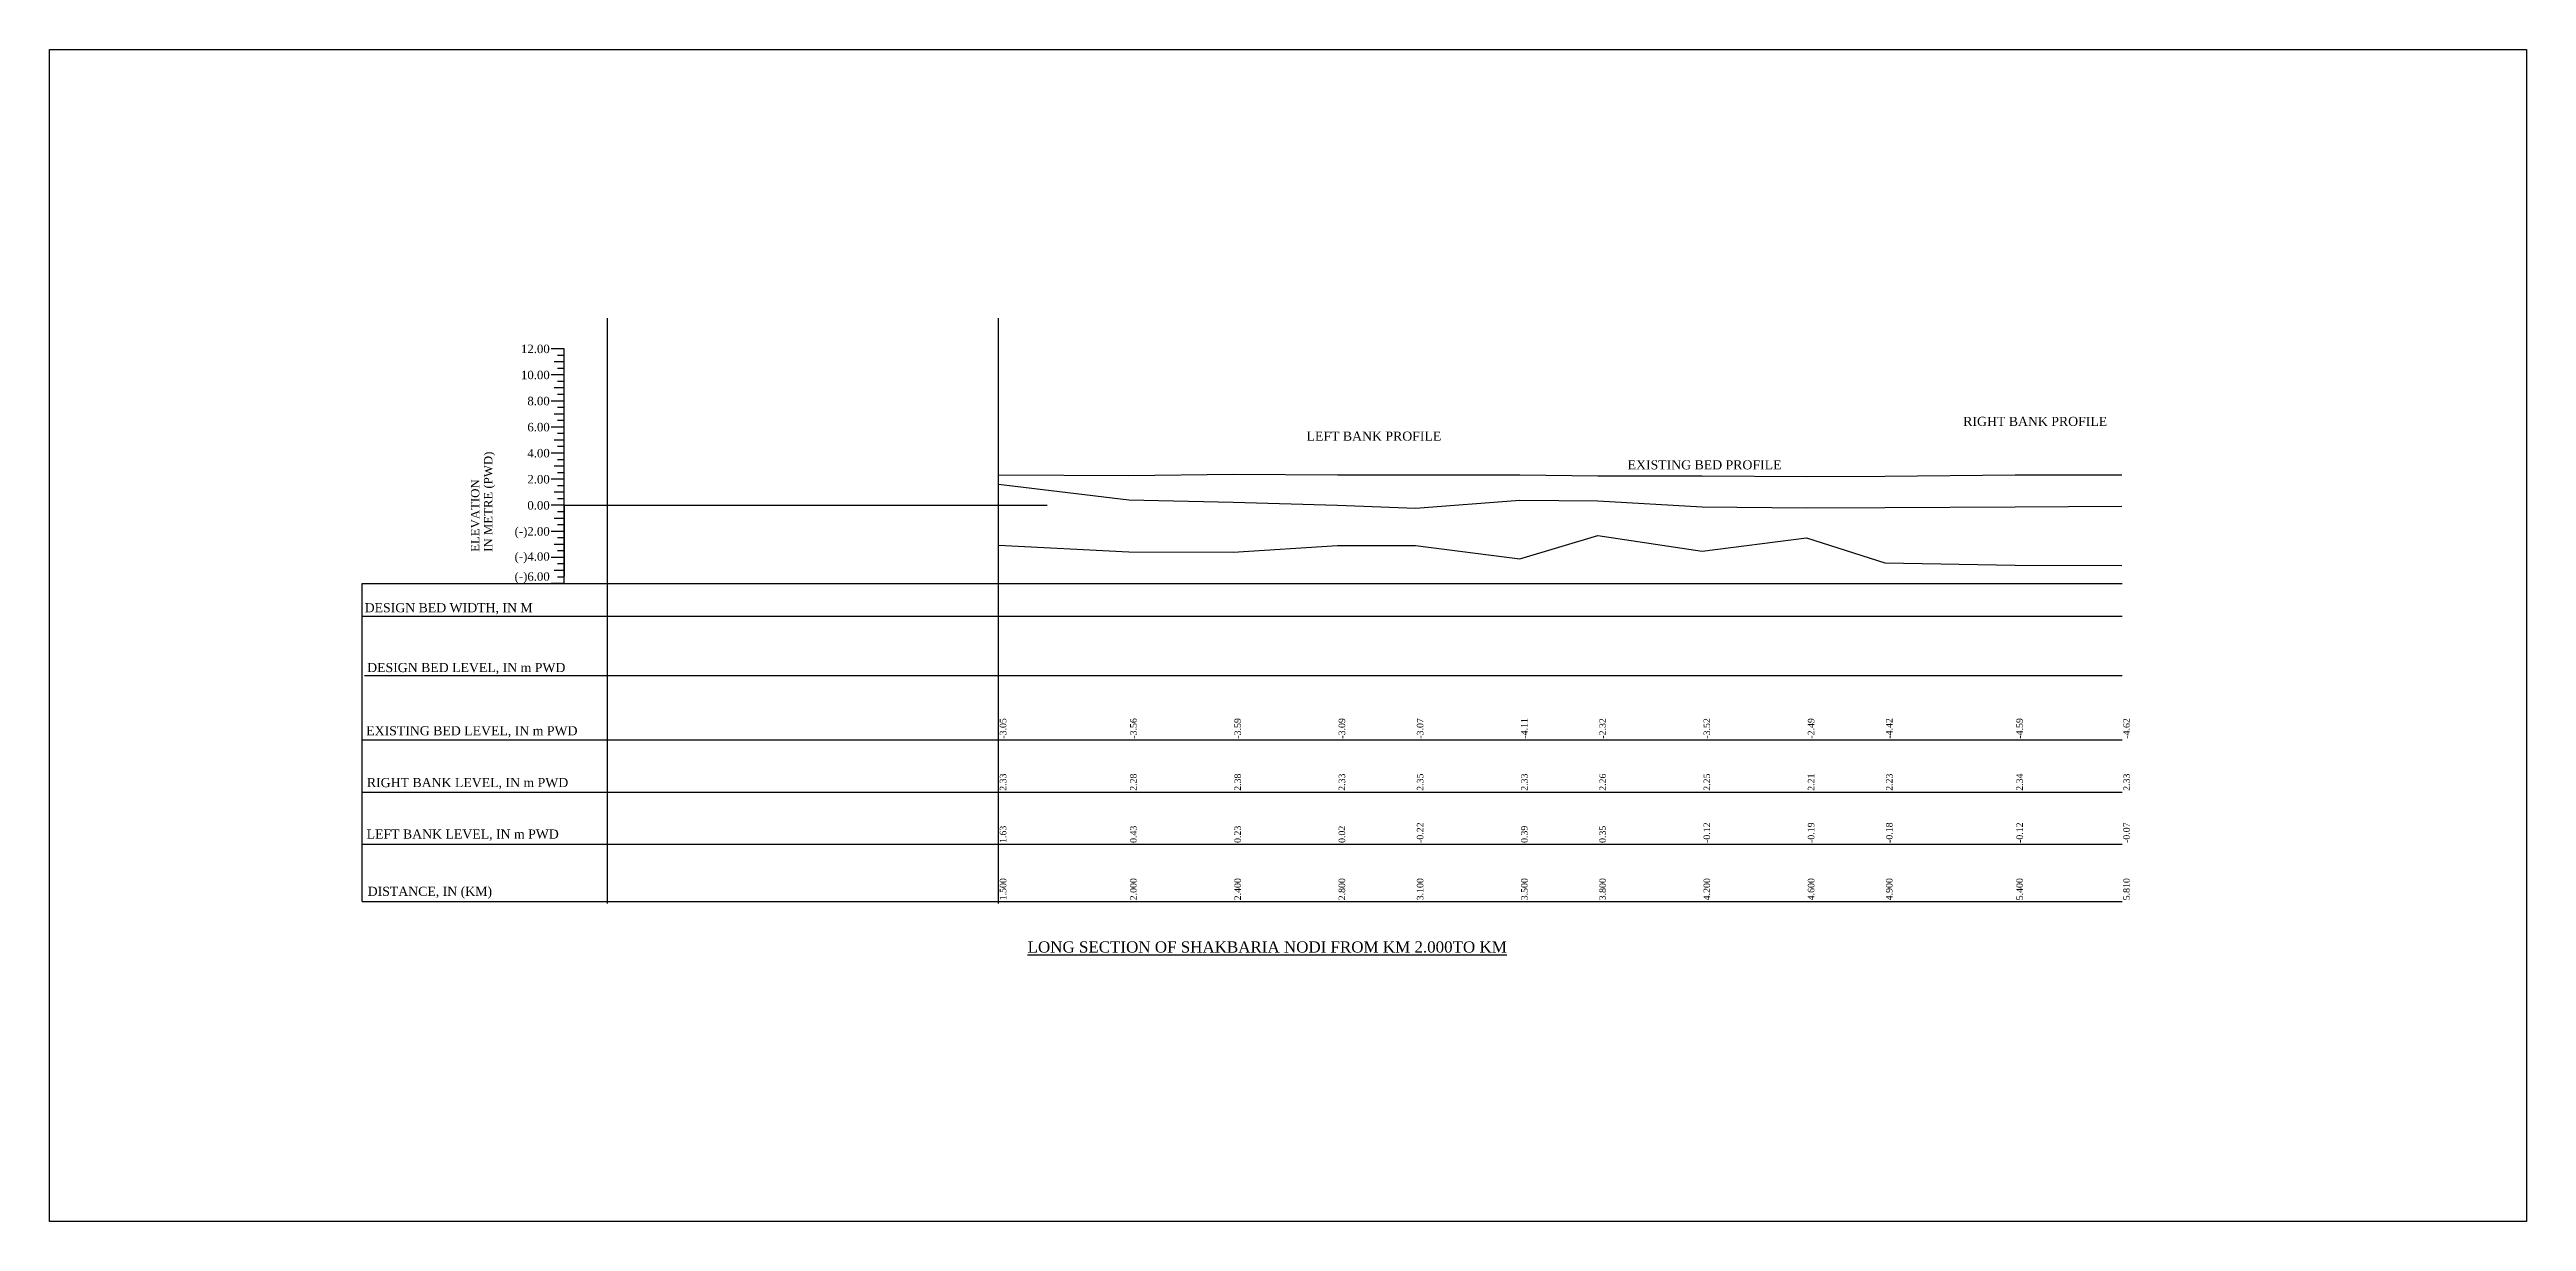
# Model space of a CAD drawing. Header units: metres. Extents: x -148477 to 168932, y -55673 to -2736.
# Drawn here: x -26495.9 to -26305.8, y -18909.6 to -18819.7 of the extents above; entities that cross this region are included whole.
import ezdxf
from ezdxf.enums import TextEntityAlignment as Align

# ---------------------------------------------------------------- set-up
doc = ezdxf.new("R2010")
doc.units = ezdxf.units.M
doc.styles.add('liza', font='times.ttf', dxfattribs={"height": 2})
doc.styles.get("Standard").update_dxf_attribs({"font": 'times.ttf'})

msp = doc.modelspace()

# ---------------------------------------------------------------- texts
at = {"color": 0, "lineweight": 30}
for s, p in [('12.00', (-26457.5131, -18842.96)), ('10.00', (-26457.5131, -18844.96)), ('8.00', (-26457.5131, -18846.96)), ('6.00', (-26457.5131, -18848.96)), ('4.00', (-26457.5131, -18850.96)), ('2.00', (-26457.5131, -18852.96)), ('0.00', (-26457.5131, -18854.96)), ('(-)2.00', (-26457.5131, -18856.96)), ('(-)4.00', (-26457.5131, -18858.885)), ('(-)6.00', (-26457.5131, -18860.4193))]:
    msp.add_text(s, height=0.65, dxfattribs=at).set_placement(p, align=Align.RIGHT)
for s, p in [('IN METRE (PWD)', (-26461.9131, -18858.205)), ('ELEVATION', (-26462.9131, -18858.205))]:
    msp.add_text(s, height=0.65, rotation=90, dxfattribs=at).set_placement(p)
at = {"color": 2, "lineweight": 30, "insert": (-26399.4455, -18848.9774), "char_height": 0.7, "attachment_point": 1}
msp.add_mtext('LEFT BANK PROFILE', dxfattribs=at)
at = {"color": 6, "lineweight": 30, "insert": (-26349.0547, -18847.8475), "char_height": 0.7, "attachment_point": 1}
msp.add_mtext('RIGHT BANK PROFILE', dxfattribs=at)
at = {"color": 4, "lineweight": 30, "insert": (-26374.8101, -18851.1798), "char_height": 0.7, "attachment_point": 1}
msp.add_mtext('EXISTING BED PROFILE', dxfattribs=at)
at = {"color": 0, "lineweight": 30, "char_height": 0.7, "attachment_point": 1}
for s, insert in [('DESIGN BED WIDTH, IN M', (-26471.7153, -18862.1409)), ('DESIGN BED LEVEL, IN m PWD', (-26471.5246, -18866.7293)), ('EXISTING BED LEVEL, IN m PWD', (-26471.5954, -18871.5778)), ('RIGHT BANK LEVEL, IN m PWD', (-26471.5405, -18875.5528)), ('LEFT BANK LEVEL, IN m PWD', (-26471.5633, -18879.5025)), ('DISTANCE, IN (KM)', (-26471.485, -18883.8956))]:
    msp.add_mtext(s, dxfattribs=dict(at, insert=insert))
at = {"color": 6, "linetype": 'Continuous', "lineweight": -3, "ltscale": 0.5, "char_height": 0.5, "width": 2.15, "attachment_point": 1, "rotation": 90, "style": 'liza'}
for s, insert in [('-3.05', (-26422.9828, -18872.535)), ('-3.56', (-26412.9828, -18872.535)), ('-3.59', (-26404.9828, -18872.535)), ('-3.09', (-26396.9828, -18872.535)), ('-3.07', (-26390.9828, -18872.535)), ('-4.11', (-26382.9828, -18872.535)), ('-2.32', (-26376.9828, -18872.535)), ('-3.52', (-26368.9828, -18872.535)), ('-2.49', (-26360.9828, -18872.535)), ('-4.42', (-26354.9828, -18872.535)), ('-4.59', (-26344.9828, -18872.535)), ('-4.62', (-26336.7828, -18872.535)), ('2.33', (-26422.9828, -18876.535)), ('2.28', (-26412.9828, -18876.535)), ('2.38', (-26404.9828, -18876.535)), ('2.33', (-26396.9828, -18876.535)), ('2.35', (-26390.9828, -18876.535)), ('2.33', (-26382.9828, -18876.535)), ('2.26', (-26376.9828, -18876.535)), ('2.25', (-26368.9828, -18876.535)), ('2.21', (-26360.9828, -18876.535)), ('2.23', (-26354.9828, -18876.535)), ('2.34', (-26344.9828, -18876.535)), ('2.33', (-26336.7828, -18876.535)), ('1.500', (-26422.9828, -18884.935)), ('2.000', (-26412.9828, -18884.935)), ('2.400', (-26404.9828, -18884.935)), ('2.800', (-26396.9828, -18884.935)), ('3.100', (-26390.9828, -18884.935)), ('3.500', (-26382.9828, -18884.935)), ('3.800', (-26376.9828, -18884.935)), ('4.200', (-26368.9828, -18884.935)), ('4.600', (-26360.9828, -18884.935)), ('4.900', (-26354.9828, -18884.935)), ('5.400', (-26344.9828, -18884.935)), ('5.810', (-26336.7828, -18884.935))]:
    msp.add_mtext(s, dxfattribs=dict(at, insert=insert))
at = {"color": 3, "linetype": 'Continuous', "lineweight": -3, "ltscale": 0.5, "char_height": 0.5, "width": 2.15, "attachment_point": 1, "rotation": 90, "style": 'liza'}
for s, insert in [('1.63', (-26422.9828, -18880.535)), ('0.43', (-26412.9828, -18880.535)), ('0.23', (-26404.9828, -18880.535)), ('0.02', (-26396.9828, -18880.535)), ('-0.22', (-26390.9828, -18880.535)), ('0.39', (-26382.9828, -18880.535)), ('0.35', (-26376.9828, -18880.535)), ('-0.12', (-26368.9828, -18880.535)), ('-0.19', (-26360.9828, -18880.535)), ('-0.18', (-26354.9828, -18880.535)), ('-0.12', (-26344.9828, -18880.535)), ('-0.07', (-26336.7828, -18880.535))]:
    msp.add_mtext(s, dxfattribs=dict(at, insert=insert))
at = {"color": 0, "linetype": 'ByBlock', "lineweight": 30, "insert": (-26420.8468, -18888.0843), "char_height": 0.861585, "width": 43.932388, "attachment_point": 1}
msp.add_mtext('\\pi-861.6,l861.6,t3.705e+004;{\\LLONG SECTION OF SHAKBARIA NODI FROM KM 2.000TO KM }', dxfattribs=at)

# ---------------------------------------------------------------- linework, layer by layer
at = {"color": 6, "linetype": 'Continuous', "lineweight": -3, "ltscale": 0.5}
for p, q in [((-26453.0828, -18885.17), (-26453.0828, -18840.2829)), ((-26423.0828, -18885.17), (-26423.0828, -18840.2829)), ((-26456.4131, -18854.635), (-26419.3528, -18854.635))]:
    msp.add_line(p, q, dxfattribs=at)
at = {"color": 0, "lineweight": 30}
for p, q in [((-26456.4131, -18842.635), (-26457.4131, -18842.635)), ((-26456.4131, -18843.635), (-26457.1631, -18843.635)), ((-26456.4131, -18843.135), (-26456.9131, -18843.135)), ((-26456.4131, -18860.635), (-26456.4131, -18842.635)), ((-26456.4131, -18844.635), (-26457.4131, -18844.635)), ((-26456.4131, -18844.635), (-26457.4131, -18844.635)), ((-26456.4131, -18844.635), (-26457.4131, -18844.635)), ((-26456.4131, -18845.635), (-26457.1631, -18845.635)), ((-26456.4131, -18844.135), (-26456.9131, -18844.135)), ((-26456.4131, -18845.135), (-26456.9131, -18845.135)), ((-26456.4131, -18846.635), (-26457.4131, -18846.635)), ((-26456.4131, -18846.635), (-26457.4131, -18846.635)), ((-26456.4131, -18846.135), (-26456.9131, -18846.135)), ((-26456.4131, -18847.135), (-26456.9131, -18847.135)), ((-26456.4131, -18847.135), (-26456.9131, -18847.135)), ((-26456.4131, -18848.635), (-26457.4131, -18848.635)), ((-26456.4131, -18847.635), (-26457.1631, -18847.635)), ((-26456.4131, -18847.635), (-26457.1631, -18847.635)), ((-26456.4131, -18848.135), (-26456.9131, -18848.135)), ((-26456.4131, -18849.135), (-26456.9131, -18849.135)), ((-26456.4131, -18850.635), (-26457.4131, -18850.635)), ((-26456.4131, -18849.635), (-26457.1631, -18849.635)), ((-26456.4131, -18850.135), (-26456.9131, -18850.135)), ((-26456.4131, -18851.135), (-26456.9131, -18851.135)), ((-26456.4131, -18852.635), (-26457.4131, -18852.635)), ((-26456.4131, -18851.635), (-26457.1631, -18851.635)), ((-26456.4131, -18852.135), (-26456.9131, -18852.135)), ((-26456.4131, -18853.135), (-26456.9131, -18853.135)), ((-26456.4131, -18854.635), (-26457.4131, -18854.635)), ((-26456.4131, -18853.635), (-26457.1631, -18853.635)), ((-26456.4131, -18854.135), (-26456.9131, -18854.135)), ((-26456.4131, -18855.135), (-26456.9131, -18855.135)), ((-26456.4131, -18856.635), (-26457.4131, -18856.635)), ((-26456.4131, -18855.635), (-26457.1631, -18855.635)), ((-26456.4131, -18856.135), (-26456.9131, -18856.135)), ((-26456.4131, -18858.635), (-26457.4131, -18858.635)), ((-26456.4131, -18857.635), (-26457.1631, -18857.635)), ((-26456.4131, -18857.135), (-26456.9131, -18857.135)), ((-26456.4131, -18858.135), (-26456.9131, -18858.135)), ((-26471.9131, -18860.635), (-26336.851, -18860.635)), ((-26456.4131, -18860.635), (-26457.4131, -18860.635)), ((-26456.4131, -18859.635), (-26457.1631, -18859.635)), ((-26456.4131, -18859.135), (-26456.9131, -18859.135)), ((-26456.4131, -18860.135), (-26456.9131, -18860.135)), ((-26471.9131, -18863.1296), (-26336.851, -18863.1296)), ((-26471.7189, -18867.6821), (-26336.851, -18867.6821)), ((-26471.9131, -18885.035), (-26336.851, -18885.035))]:
    msp.add_line(p, q, dxfattribs=at)
at = {"lineweight": 30}
for p, q in [((-26456.4131, -18854.635), (-26456.4131, -18860.065)), ((-26471.9131, -18885.035), (-26471.9131, -18860.635)), ((-26471.9131, -18872.635), (-26336.851, -18872.635)), ((-26471.9131, -18876.635), (-26336.851, -18876.635)), ((-26471.9131, -18880.635), (-26336.851, -18880.635))]:
    msp.add_line(p, q, dxfattribs=at)
at = {"color": 6, "linetype": 'Continuous', "lineweight": -3, "ltscale": 0.5}
msp.add_lwpolyline([(-26495.8949, -18819.6725), (-26305.8414, -18819.6725), (-26305.8414, -18909.5708), (-26495.8949, -18909.5708)], close=True, dxfattribs=at)
at = {"color": 2, "lineweight": 30}
msp.add_lwpolyline([(-26399.5103, -18849.3536, 0, 0, 0), (-26400.2154, -18849.3532, 0, 0, 0), (-26401.4136, -18853.6313, 0.2996, 0, 0), (-26401.6555, -18854.4949, 0, 0, 0)], format="xyseb", dxfattribs=at)
at = {"color": 6, "lineweight": 30}
msp.add_lwpolyline([(-26349.234, -18848.2299, 0, 0, 0), (-26350.3902, -18848.2361, 0, 0, 0), (-26351.0098, -18851.2273, 0.2996, 0, 0), (-26351.2389, -18852.3627, 0, 0, 0)], format="xyseb", dxfattribs=at)
at = {"color": 0, "lineweight": 30}
msp.add_lwpolyline([(-26461.4131, -18858.335, 0, 0, 0), (-26461.4131, -18850.5883, 0.2767, 0, 0), (-26461.4131, -18850.035, 0, 0, 0)], format="xyseb", dxfattribs=at)
at = {"color": 6, "linetype": 'Continuous', "lineweight": -3, "ltscale": 0.5}
msp.add_lwpolyline([(-26423.0828, -18852.305), (-26413.0828, -18852.355), (-26405.0828, -18852.255), (-26397.0828, -18852.305), (-26391.0828, -18852.285), (-26383.0828, -18852.305), (-26377.0828, -18852.375), (-26369.0828, -18852.385), (-26361.0828, -18852.425), (-26355.0828, -18852.405), (-26345.0828, -18852.295), (-26336.8828, -18852.305)], dxfattribs=at)
at = {"color": 3, "linetype": 'Continuous', "lineweight": -3, "ltscale": 0.5}
msp.add_lwpolyline([(-26423.0828, -18853.005), (-26413.0828, -18854.205), (-26405.0828, -18854.405), (-26397.0828, -18854.615), (-26391.0828, -18854.855), (-26383.0828, -18854.245), (-26377.0828, -18854.285), (-26369.0828, -18854.755), (-26361.0828, -18854.825), (-26355.0828, -18854.815), (-26345.0828, -18854.755), (-26336.8828, -18854.705)], dxfattribs=at)
at = {"color": 4, "lineweight": 30}
msp.add_lwpolyline([(-26374.9417, -18851.5952, 0, 0, 0), (-26375.8137, -18851.576, 0, 0, 0), (-26376.7893, -18855.7057, 0.2996, 0, 0), (-26377.0828, -18856.955, 0, 0, 0)], format="xyseb", dxfattribs=at)
at = {"color": 1, "linetype": 'Continuous', "lineweight": -3, "ltscale": 0.5}
msp.add_lwpolyline([(-26423.0828, -18857.685), (-26413.0828, -18858.195), (-26405.0828, -18858.225), (-26397.0828, -18857.725), (-26391.0828, -18857.705), (-26383.0828, -18858.745), (-26377.0828, -18856.955), (-26369.0828, -18858.155), (-26361.0828, -18857.125), (-26355.0828, -18859.055), (-26345.0828, -18859.225), (-26336.8828, -18859.255)], dxfattribs=at)

msp.set_redraw_order([(e.dxf.handle, doc.entitydb.next_handle()) for e in msp.query("TEXT MTEXT ATTDEF DIMENSION ARC_DIMENSION")])  # texts and dimensions are drawn at this point

doc.saveas('drawing.dxf')
